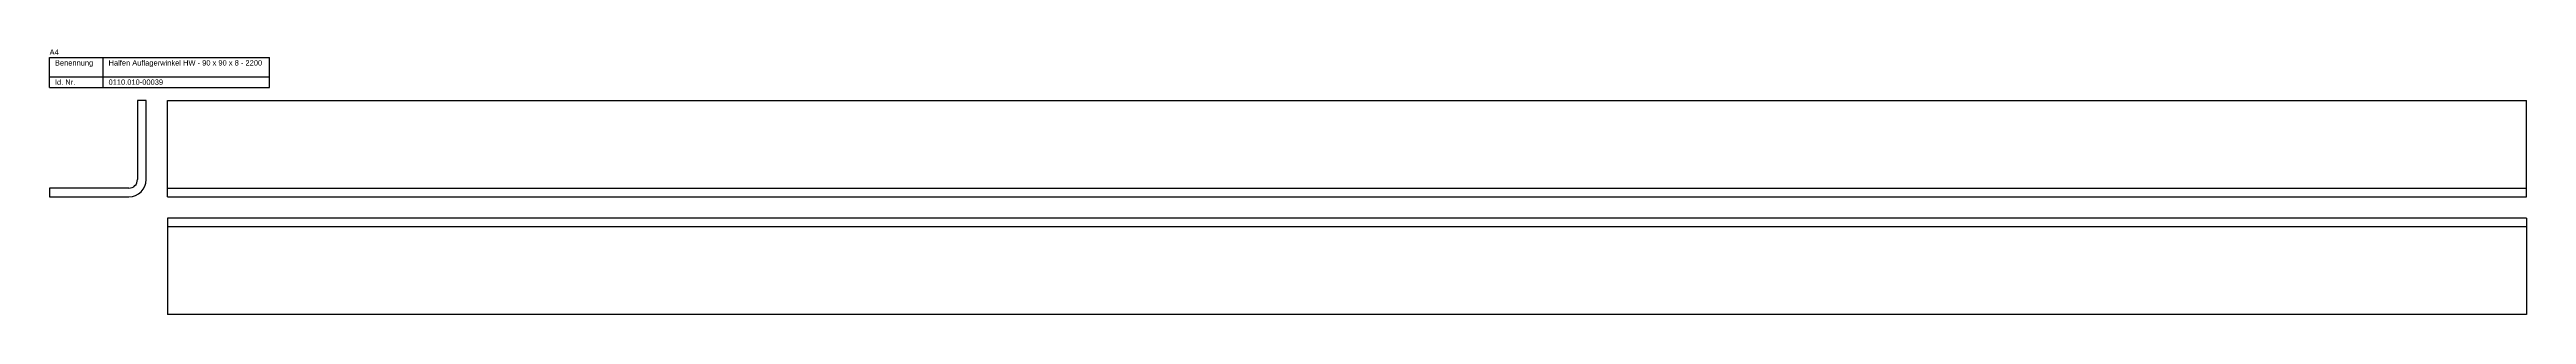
# Model space of a CAD drawing. Header units: millimetres. Extents: x 3 to 3458, y -4052 to 271.
# Drawn here: x 1148 to 3458, y -3752 to -3504 of the extents above; entities that cross this region are included whole.
import ezdxf

# ---------------------------------------------------------------- set-up
doc = ezdxf.new("R2010")
doc.units = ezdxf.units.MM
doc.layers.add('HALFEN-KONSOLANKER', color=2, linetype='CONTINUOUS')
doc.styles.add('ARIAL50', font='ARIAL.TTF', dxfattribs={"height": 5})

msp = doc.modelspace()

# ---------------------------------------------------------------- linework, layer by layer
at = {"layer": 'HALFEN-KONSOLANKER'}
for p, q in [((1148.4, -3511.8), (1353.4, -3511.8)), ((1148.4, -3539.8), (1148.4, -3511.8)), ((1148.4, -3529.8), (1353.4, -3529.8)), ((1198.4, -3539.8), (1198.4, -3511.8)), ((1353.4, -3539.8), (1353.4, -3511.8)), ((1148.4, -3539.8), (1353.4, -3539.8)), ((1230.4, -3551.8), (1230.4, -3625.8)), ((1238.4, -3551.8), (1230.4, -3551.8)), ((1238.4, -3625.8), (1238.4, -3551.8)), ((1258.4, -3551.8), (3458.4, -3551.8)), ((1258.4, -3641.8), (1258.4, -3551.8)), ((3458.4, -3641.8), (3458.4, -3551.8)), ((1222.4, -3633.8), (1148.4, -3633.8)), ((1148.4, -3633.8), (1148.4, -3641.8)), ((1148.4, -3641.8), (1222.4, -3641.8)), ((1258.4, -3633.8), (3458.4, -3633.8)), ((1258.4, -3641.8), (3458.4, -3641.8)), ((3458.4, -3661.8), (1258.4, -3661.8)), ((1258.4, -3661.8), (1258.4, -3751.8)), ((3458.4, -3669.8), (1258.4, -3669.8)), ((3458.4, -3661.8), (3458.4, -3751.8)), ((3458.4, -3751.8), (1258.4, -3751.8))]:
    msp.add_line(p, q, dxfattribs=at)
for radius in [8, 16]:
    msp.add_arc((1222.4, -3625.8), radius, 270, 0, dxfattribs=at)

# ---------------------------------------------------------------- texts
at = {"layer": 'HALFEN-KONSOLANKER', "style": 'ARIAL50'}
for s, p in [('A4', (1148.4, -3509.3)), ('Benennung', (1153.4, -3519.3)), ('Id. Nr.', (1153.4, -3537.3)), ('0110.010-00039', (1203.4, -3537.3)), ('Halfen Auflagerwinkel HW - 90 x 90 x 8 - 2200', (1203.4, -3519.3))]:
    msp.add_text(s, height=5, dxfattribs=at).set_placement(p)

doc.saveas('drawing.dxf')
